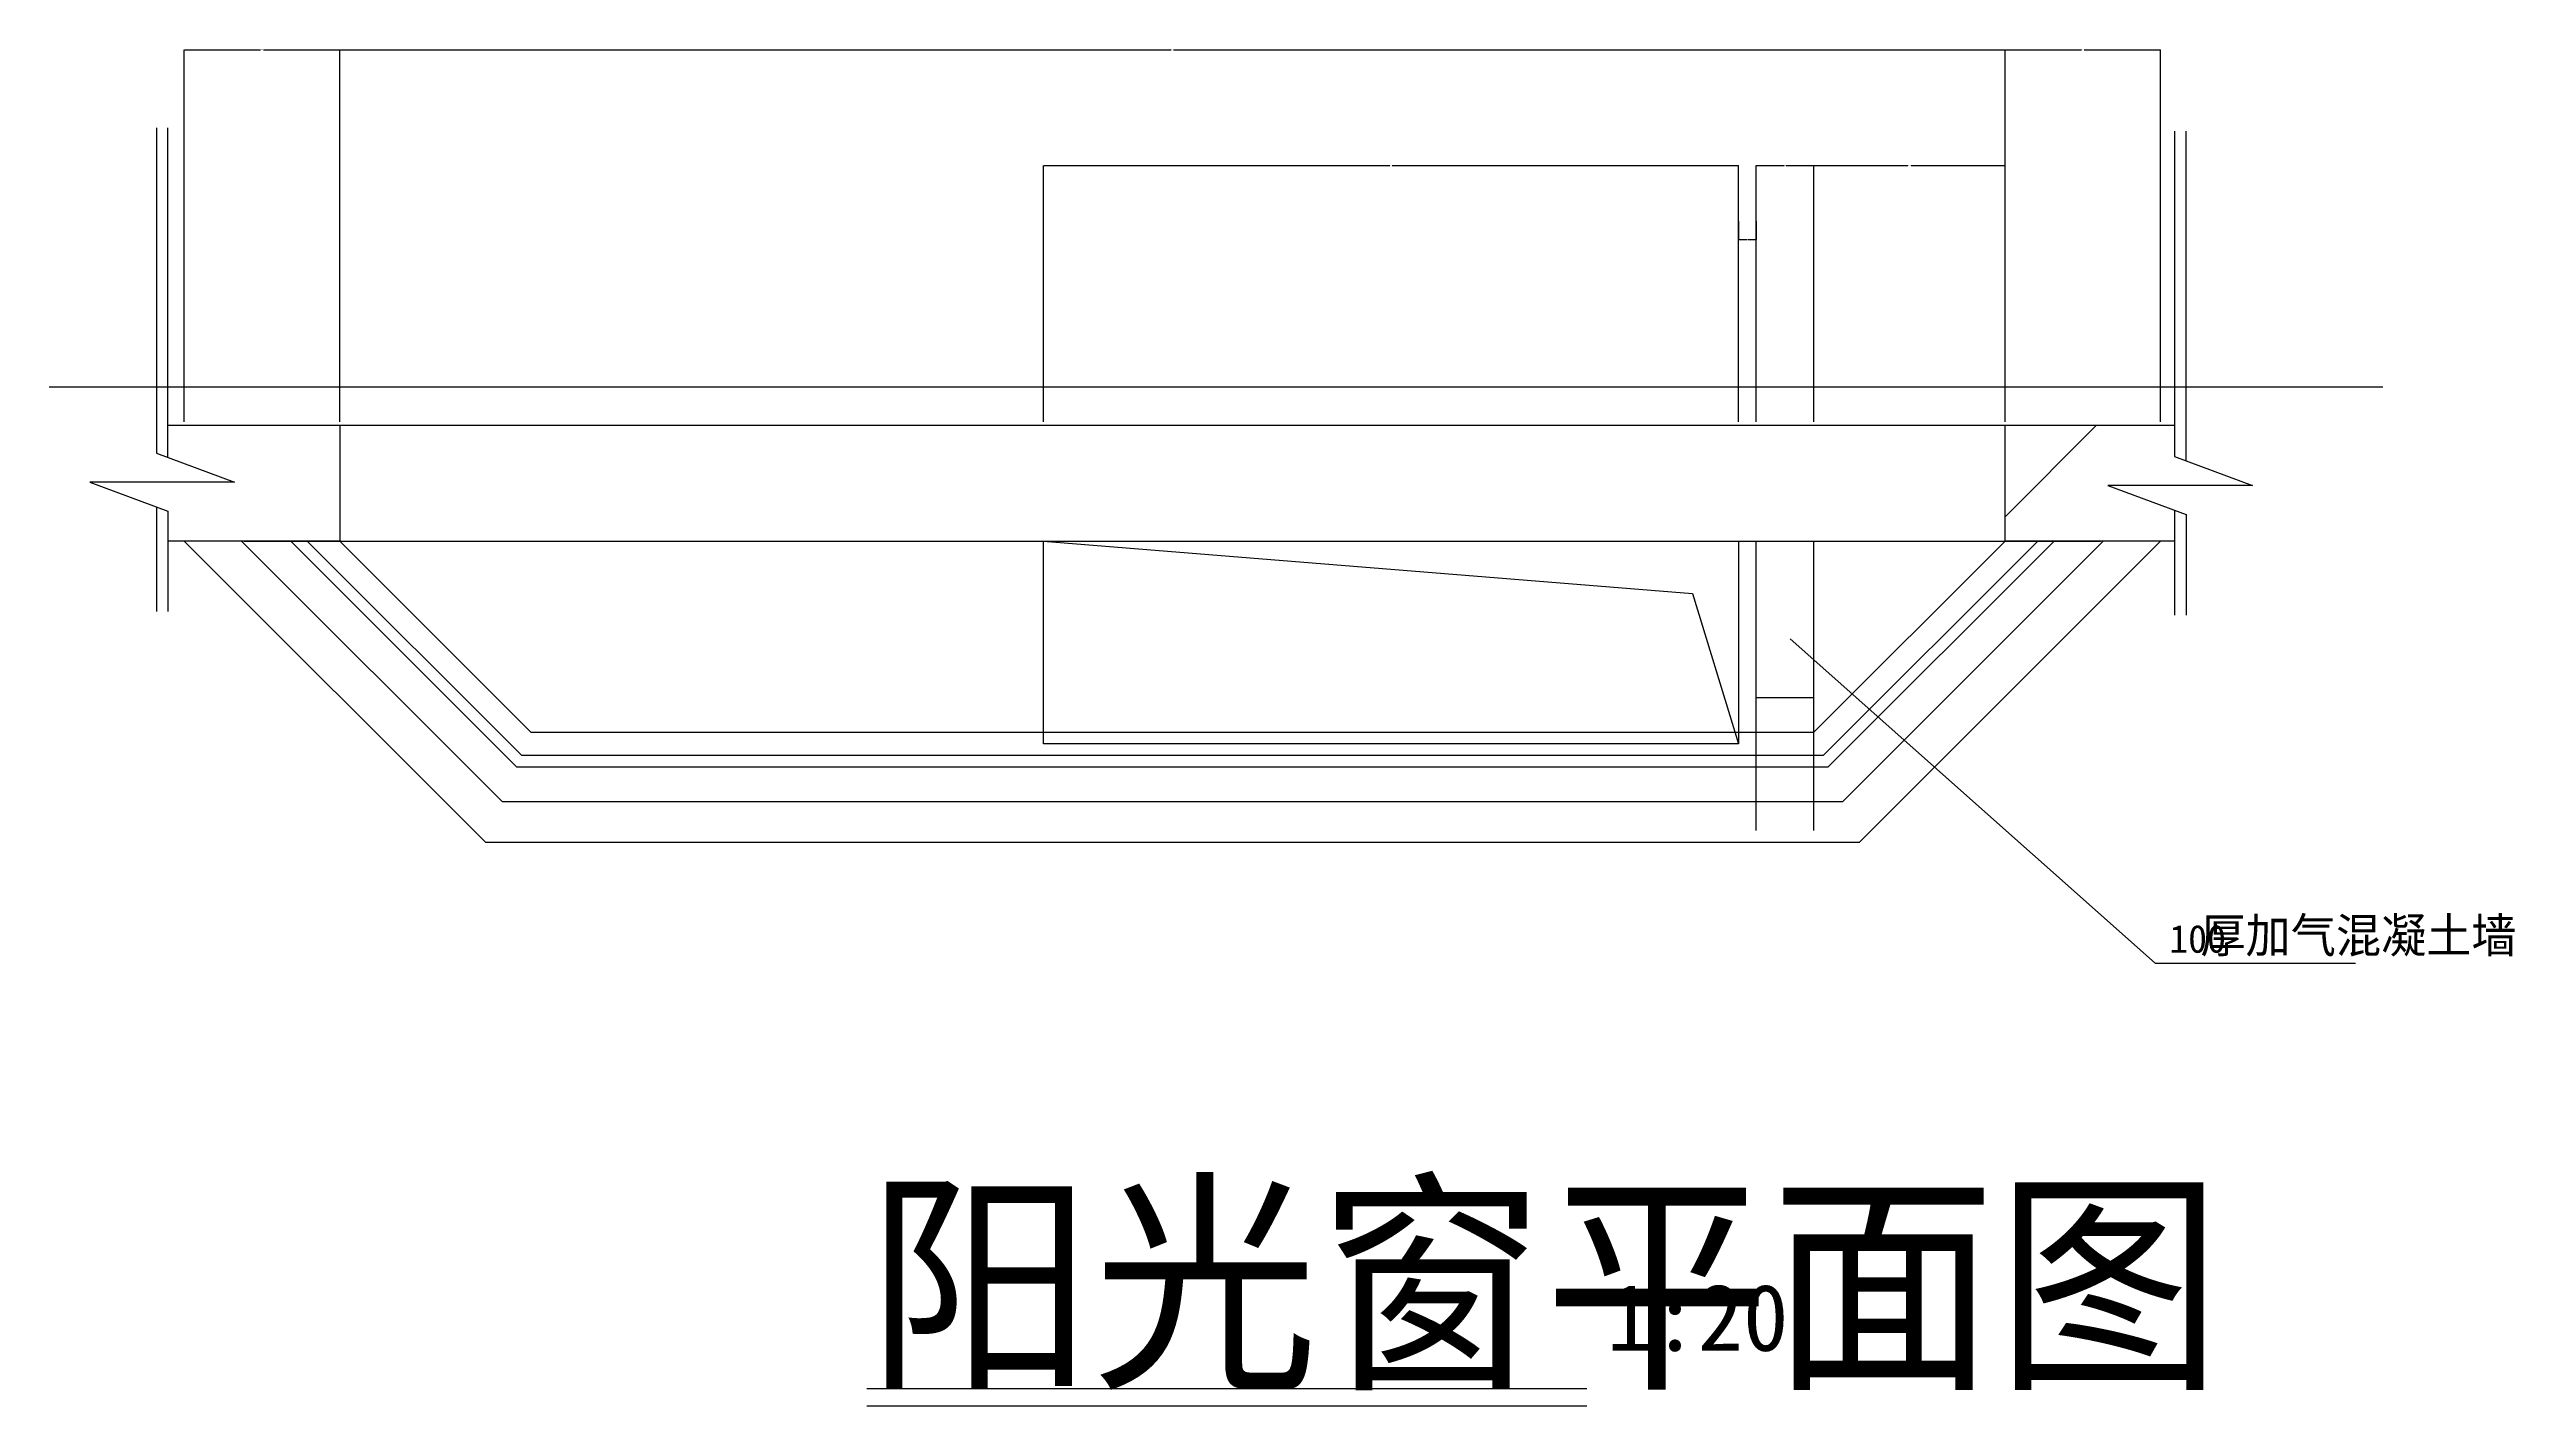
# Model space of a CAD drawing. Header units: metres. Extents: x 28236 to 38834, y 35622 to 40936.
# Drawn here: x 28236 to 32493, y 37262 to 39604 of the extents above; entities that cross this region are included whole.
import ezdxf

# ---------------------------------------------------------------- set-up
doc = ezdxf.new("R2010")
doc.units = ezdxf.units.M
for name, color, linetype in [('AXIS_TEXT', 7, 'Continuous'), ('KT', 4, 'Continuous'), ('PUB_DIM', 3, 'Continuous'), ('PUB_TEXT', 7, 'Continuous'), ('WAI', 2, 'Continuous'), ('WALL', 7, 'Continuous')]:
    doc.layers.add(name, color=color, linetype=linetype)
doc.dimstyles.get("Standard").update_dxf_attribs({"dimtxt": 2.5, "dimasz": 2.5, "dimexe": 1.25, "dimexo": 0.625, "dimtad": 1, "dimcen": 2.5, "dimazin": 3, "dimtfac": 1, "dimtmove": 0, "dimatfit": 3})

# ---------------------------------------------------------------- blocks, each defined once
blk = doc.blocks.new('*D1')
for p, q in [((29952.89, 38961.06), (29952.89, 39403.64)), ((29953.14, 39403.64), (30550.89, 39403.64)), ((30554.89, 39403.64), (31152.64, 39403.64)), ((31152.89, 38961.06), (31152.89, 39403.64))]:
    blk.add_line(p, q)
at = {"layer": 'Defpoints'}
for p in [(29952.89, 39403.64), (29952.89, 38961.06), (31152.89, 38961.06)]:
    blk.add_point(p, dxfattribs=at)
at = {"layer": 'PUB_DIM', "insert": (30552.89, 39403.64), "char_height": 1, "attachment_point": 5}
blk.add_mtext('1200', dxfattribs=at)
blk = doc.blocks.new('*D2')
for p, q in [((28737.7, 39447.91), (28737.7, 39603.64)), ((28737.95, 39603.64), (30173.28, 39603.64)), ((30177.28, 39603.64), (31612.61, 39603.64)), ((31612.86, 39447.91), (31612.86, 39603.64))]:
    blk.add_line(p, q)
at = {"layer": 'Defpoints'}
for p in [(28737.7, 39603.64), (28737.7, 39447.91), (31612.86, 39447.91)]:
    blk.add_point(p, dxfattribs=at)
at = {"layer": 'PUB_DIM', "insert": (30175.28, 39603.64), "char_height": 1, "attachment_point": 5}
blk.add_mtext('3600', dxfattribs=at)
blk = doc.blocks.new('*D3')
for p, q in [((28469, 38961.06), (28469, 39603.64)), ((28469.25, 39603.64), (28600.85, 39603.64)), ((28605.85, 39603.64), (28737.45, 39603.64)), ((28737.7, 38961.06), (28737.7, 39603.64))]:
    blk.add_line(p, q)
at = {"layer": 'Defpoints'}
for p in [(28469, 39603.64), (28469, 38961.06), (28737.7, 38961.06)]:
    blk.add_point(p, dxfattribs=at)
at = {"layer": 'PUB_DIM', "insert": (28603.35, 39603.64), "char_height": 1, "attachment_point": 5}
blk.add_mtext('268,7', dxfattribs=at)
blk = doc.blocks.new('*D5')
for p, q in [((31612.86, 38961.06), (31612.86, 39603.64)), ((31613.11, 39603.64), (31744.71, 39603.64)), ((31749.71, 39603.64), (31881.31, 39603.64)), ((31881.56, 38961.06), (31881.56, 39603.64))]:
    blk.add_line(p, q)
at = {"layer": 'Defpoints'}
for p in [(31612.86, 39603.64), (31612.86, 38961.06), (31881.56, 38961.06)]:
    blk.add_point(p, dxfattribs=at)
at = {"layer": 'PUB_DIM', "insert": (31747.21, 39603.64), "char_height": 1, "attachment_point": 5}
blk.add_mtext('268,7', dxfattribs=at)
blk = doc.blocks.new('*D6')
for p, q in [((31282.89, 39205.99), (31282.89, 39403.64)), ((31283.14, 39403.64), (31444.875, 39403.64)), ((31450.875, 39403.64), (31612.61, 39403.64)), ((31612.86, 39205.99), (31612.86, 39403.64))]:
    blk.add_line(p, q)
at = {"layer": 'Defpoints'}
for p in [(31282.89, 39403.64), (31282.89, 39205.99), (31612.86, 39205.99)]:
    blk.add_point(p, dxfattribs=at)
at = {"layer": 'PUB_DIM', "insert": (31447.875, 39403.64), "char_height": 1, "attachment_point": 5}
blk.add_mtext('329,97', dxfattribs=at)
blk = doc.blocks.new('*D7')
for p, q in [((31152.89, 39307.51), (31152.89, 39276)), ((31182.89, 39307.51), (31182.89, 39276)), ((31153.14, 39276), (31166.89, 39276)), ((31168.89, 39276), (31182.64, 39276))]:
    blk.add_line(p, q)
at = {"layer": 'Defpoints'}
for p in [(31152.89, 39307.51), (31182.89, 39307.51), (31152.89, 39276)]:
    blk.add_point(p, dxfattribs=at)
at = {"layer": 'PUB_DIM', "insert": (31167.89, 39276), "char_height": 1, "attachment_point": 5}
blk.add_mtext('30', dxfattribs=at)
blk = doc.blocks.new('*D8')
for p, q in [((31182.89, 38961.06), (31182.89, 39403.64)), ((31183.14, 39403.64), (31231.39, 39403.64)), ((31234.39, 39403.64), (31282.64, 39403.64)), ((31282.89, 38961.06), (31282.89, 39403.64))]:
    blk.add_line(p, q)
at = {"layer": 'Defpoints'}
for p in [(31182.89, 39403.64), (31182.89, 38961.06), (31282.89, 38961.06)]:
    blk.add_point(p, dxfattribs=at)
at = {"layer": 'PUB_DIM', "insert": (31232.89, 39403.64), "char_height": 1, "attachment_point": 5}
blk.add_mtext('100', dxfattribs=at)

msp = doc.modelspace()

# ---------------------------------------------------------------- hatches: boundary and pattern name
h = msp.add_hatch()
h.set_pattern_fill('ANSI31', scale=200)
h.paths.add_polyline_path([(28305.83, 38856.72), (28440.83, 38806.72), (28440.83, 38754.97), (28737.7, 38754.97), (28737.7, 38954.97), (28440.83, 38954.97), (28440.83, 38899.31), (28555.83, 38856.72)])
h = msp.add_hatch()
h.set_pattern_fill('ANSI31', scale=200)
h.paths.add_polyline_path([(31905.36, 38754.97), (31905.36, 38808.28), (31790.36, 38850.87), (32040.36, 38850.87), (31905.36, 38900.87), (31905.36, 38954.97), (31612.86, 38954.97), (31612.86, 38754.97)])

# ---------------------------------------------------------------- linework, layer by layer
for p, q in [((28440.83, 38899.31), (28440.83, 39468.54)), ((31925.36, 38893.47), (31925.36, 39462.7)), ((28737.7, 38954.97), (31612.86, 38954.97)), ((28420.83, 38814.12), (28420.83, 38633.04)), ((31905.36, 38808.28), (31905.36, 38627.2)), ((28469, 38754.97), (28988.97, 38234.99)), ((28567.99, 38754.97), (29017.97, 38304.99)), ((28572.7, 38754.97), (31777.86, 38754.97)), ((28652.85, 38754.97), (29042.82, 38364.99)), ((28681.13, 38754.97), (29051.1, 38384.99)), ((28737.7, 38754.97), (29067.67, 38424.99)), ((31612.86, 38754.97), (31282.89, 38424.99)), ((31669.43, 38754.97), (31299.45, 38384.99)), ((31697.71, 38754.97), (31307.74, 38364.99)), ((31782.57, 38754.97), (31332.59, 38304.99)), ((31881.56, 38754.97), (31361.59, 38234.99)), ((29067.67, 38424.99), (31282.89, 38424.99)), ((29042.82, 38364.99), (31307.74, 38364.99)), ((29051.1, 38384.99), (31299.45, 38384.99)), ((29017.97, 38304.99), (31332.59, 38304.99)), ((28988.97, 38234.99), (31361.59, 38234.99))]:
    msp.add_line(p, q)
at = {"layer": 'AXIS_TEXT'}
for p, q in [((28420.83, 39468.54), (28420.83, 38906.72)), ((31905.36, 39462.7), (31905.36, 38900.87)), ((28420.83, 38906.72), (28555.83, 38856.72)), ((31905.36, 38900.87), (32040.36, 38850.87)), ((28555.83, 38856.72), (28305.83, 38856.72)), ((28305.83, 38856.72), (28440.83, 38806.72)), ((31790.36, 38850.87), (31925.36, 38800.87)), ((32040.36, 38850.87), (31790.36, 38850.87)), ((28440.83, 38806.72), (28440.83, 38633.04)), ((31925.36, 38800.87), (31925.36, 38627.2))]:
    msp.add_line(p, q, dxfattribs=at)
at = {"layer": 'KT'}
for p, q in [((31182.89, 38254.99), (31182.89, 38754.97)), ((31282.89, 38254.99), (31282.89, 38754.97))]:
    msp.add_line(p, q, dxfattribs=at)
at = {"layer": 'PUB_TEXT'}
for p, q in [((31241.75, 38586.34), (31872.39, 38025.96)), ((31872.39, 38025.96), (32218.15, 38025.96))]:
    msp.add_line(p, q, dxfattribs=at)
for points in [[(29647.45, 37291.66), (30890.62, 37291.66)], [(29647.45, 37261.66), (30890.62, 37261.66)]]:
    msp.add_lwpolyline(points, dxfattribs=at)
at = {"layer": 'WAI'}
for p, q in [((28235.98, 39021.06), (32264.98, 39021.06)), ((29952.89, 38754.97), (31152.89, 38754.97)), ((29952.89, 38754.97), (31073.46, 38664.2)), ((29952.89, 38404.97), (29952.89, 38754.97)), ((31152.89, 38754.97), (31152.89, 38404.97)), ((31073.46, 38664.2), (31152.89, 38404.97)), ((31182.89, 38484.99), (31282.89, 38484.99)), ((31152.89, 38404.97), (29952.89, 38404.97))]:
    msp.add_line(p, q, dxfattribs=at)
at = {"layer": 'WALL'}
for points in [[(28440.83, 38954.97), (28737.7, 38954.97), (28737.7, 38754.97), (28440.83, 38754.97)], [(31905.36, 38754.97), (31612.86, 38754.97), (31612.86, 38954.97), (31905.36, 38954.97)]]:
    msp.add_lwpolyline(points, dxfattribs=at)

# ---------------------------------------------------------------- texts
at = {"layer": 'PUB_TEXT'}
for s, height, p in [('厚加气混凝土墙', 60, (31950.17, 38043.96)), ('100', 48, (31896.39, 38043.96)), ('阳光窗平面图', 300, (29647.45, 37321.66)), ('1:20', 115.2, (30925.42, 37356.46))]:
    msp.add_text(s, height=height, dxfattribs=at).set_placement(p)

# ---------------------------------------------------------------- dimensions: what is measured, and where the dimension line sits
at = {"layer": 'PUB_DIM'}
for base, p1, p2, picture, middle in [((28469, 39603.64), (28469, 38961.06), (28737.7, 38961.06), '*D3', (28603.35, 39603.64)), ((31612.86, 39603.64), (31612.86, 38961.06), (31881.56, 38961.06), '*D5', (31747.21, 39603.64)), ((29952.89, 39403.64), (29952.89, 38961.06), (31152.89, 38961.06), '*D1', (30552.89, 39403.64)), ((31182.89, 39403.64), (31182.89, 38961.06), (31282.89, 38961.06), '*D8', (31232.89, 39403.64)), ((31282.89, 39403.64), (31282.89, 39205.99), (31612.86, 39205.99), '*D6', (31447.875, 39403.64)), ((31152.89, 39276), (31152.89, 39307.51), (31182.89, 39307.51), '*D7', (31167.89, 39276))]:
    dim = msp.add_linear_dim(base=base, p1=p1, p2=p2, dimstyle='Standard', dxfattribs=at)
    dim.commit()
    dim.dimension.update_dxf_attribs({"geometry": picture, "text_midpoint": middle})
dim = msp.add_linear_dim(base=(28737.7, 39603.64), p1=(28737.7, 39447.91), p2=(31612.86, 39447.91), text='3600', dimstyle='Standard', dxfattribs=at)
dim.commit()
dim.dimension.update_dxf_attribs({"geometry": '*D2', "text_midpoint": (30175.28, 39603.64)})

doc.saveas('drawing.dxf')
